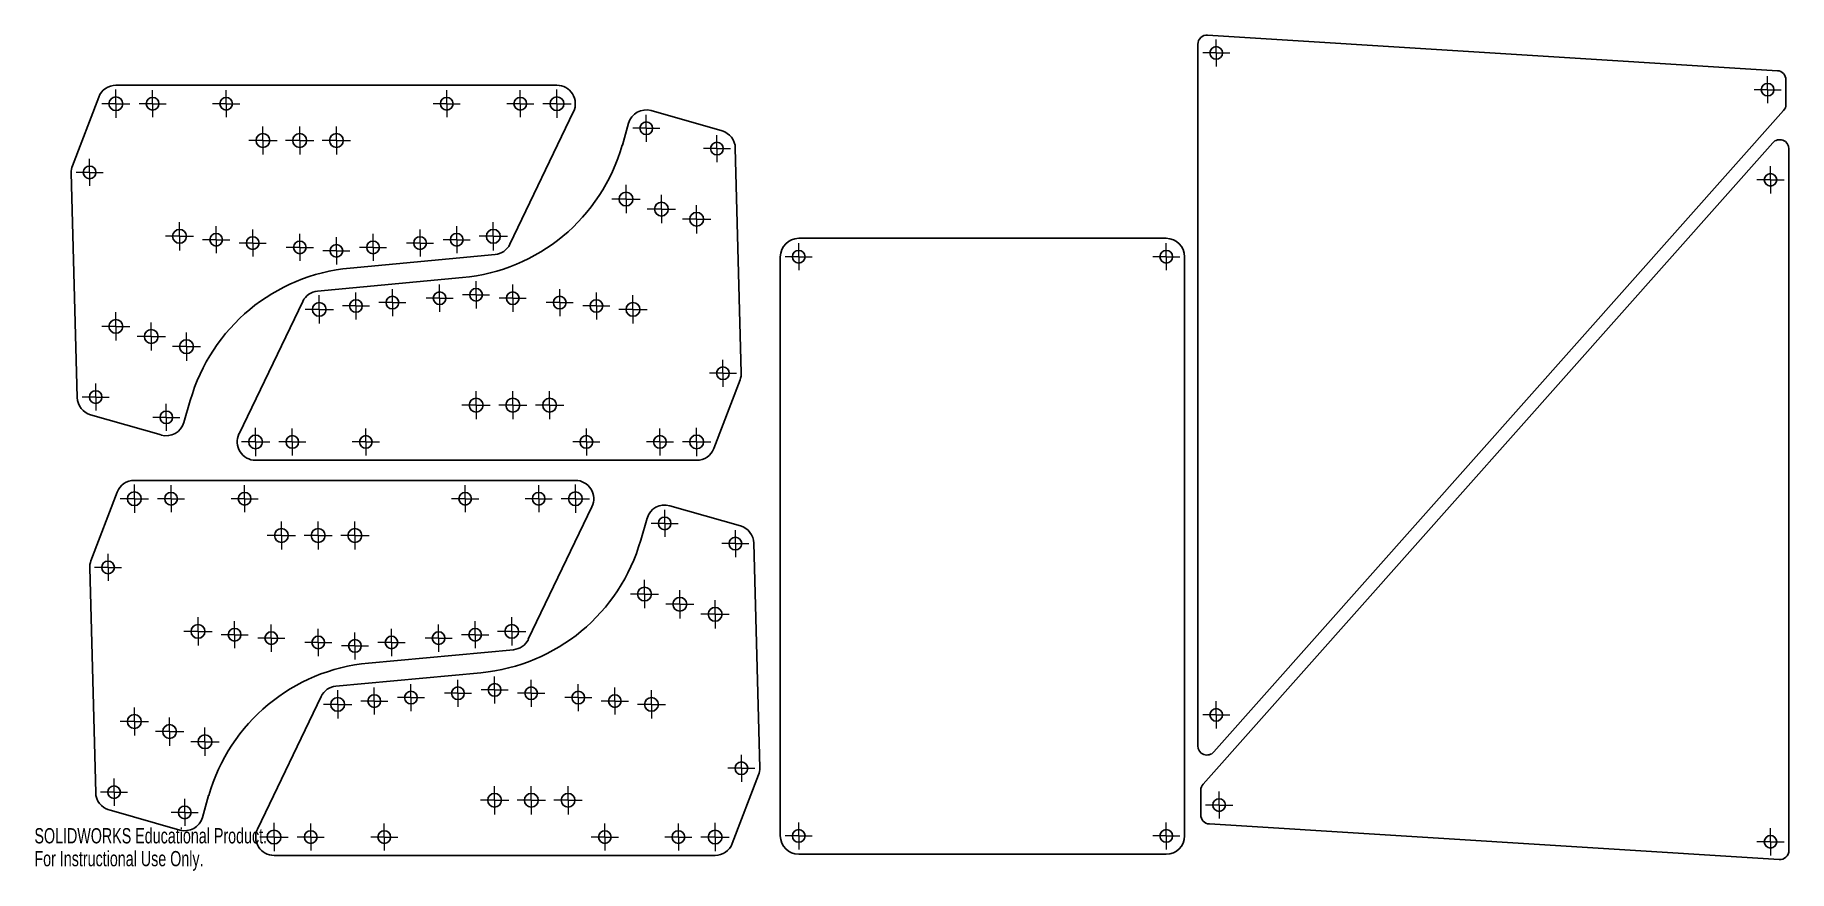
# Model space of a CAD drawing. Header units: inches. Extents: x 0 to 23.9, y 0 to 11.4.
import ezdxf

# ---------------------------------------------------------------- set-up
doc = ezdxf.new("R2010")
doc.units = ezdxf.units.IN
doc.header["$MEASUREMENT"] = 0
doc.styles.add('SLDTEXTSTYLE0', font='TXT', dxfattribs={"width": 0.7})

msp = doc.modelspace()

# ---------------------------------------------------------------- texts
at = {"color": 7, "linetype": 'Continuous', "char_height": 0.2076, "attachment_point": 1, "style": 'SLDTEXTSTYLE0'}
for s, insert in [('SOLIDWORKS Educational Product.', (0, 0.579)), ('For Instructional Use Only.', (0, 0.268))]:
    msp.add_mtext(s, dxfattribs=dict(at, insert=insert))

# ---------------------------------------------------------------- blocks, each defined once
blk = doc.blocks.new('SW_CENTERMARKSYMBOL_0')
at = {"color": 0, "linetype": 'Continuous', "lineweight": 18}
for p, q in [((-0.098, 0), (-0.184, 0)), ((0, 0), (-0.098, 0)), ((0, 0.098), (0, 0.184)), ((0, 0), (0, 0.098)), ((0, 0), (0, -0.098)), ((0, 0), (0.098, 0)), ((0.098, 0), (0.184, 0)), ((0, -0.098), (0, -0.184))]:
    blk.add_line(p, q, dxfattribs=at)
blk = doc.blocks.new('SW_CENTERMARKSYMBOL_1')
at = {"color": 0, "linetype": 'Continuous', "lineweight": 18}
for p, q in [((-0.098, 0), (-0.184, 0)), ((0, 0), (-0.098, 0)), ((0, 0.098), (0, 0.184)), ((0, 0), (0, 0.098)), ((0, 0), (0, -0.098)), ((0, 0), (0.098, 0)), ((0.098, 0), (0.184, 0)), ((0, -0.098), (0, -0.184))]:
    blk.add_line(p, q, dxfattribs=at)
blk = doc.blocks.new('SW_CENTERMARKSYMBOL_2')
at = {"color": 0, "linetype": 'Continuous', "lineweight": 18}
for p, q in [((-0.098, 0), (-0.184, 0)), ((0, 0), (-0.098, 0)), ((0, 0.098), (0, 0.184)), ((0, 0), (0, 0.098)), ((0, 0), (0, -0.098)), ((0, 0), (0.098, 0)), ((0.098, 0), (0.184, 0)), ((0, -0.098), (0, -0.184))]:
    blk.add_line(p, q, dxfattribs=at)
blk = doc.blocks.new('SW_CENTERMARKSYMBOL_3')
at = {"color": 0, "linetype": 'Continuous', "lineweight": 18}
for p, q in [((-0.098, 0), (-0.184, 0)), ((0, 0), (-0.098, 0)), ((0, 0.098), (0, 0.184)), ((0, 0), (0, 0.098)), ((0, 0), (0.098, 0)), ((0, 0), (0, -0.098)), ((0.098, 0), (0.184, 0)), ((0, -0.098), (0, -0.184))]:
    blk.add_line(p, q, dxfattribs=at)
blk = doc.blocks.new('SW_CENTERMARKSYMBOL_4')
at = {"color": 0, "linetype": 'Continuous', "lineweight": 18}
for p, q in [((-0.098, 0), (-0.184, 0)), ((0, 0), (-0.098, 0)), ((0, 0.098), (0, 0.184)), ((0, 0), (0, 0.098)), ((0, 0), (0.098, 0)), ((0, 0), (0, -0.098)), ((0.098, 0), (0.184, 0)), ((0, -0.098), (0, -0.184))]:
    blk.add_line(p, q, dxfattribs=at)
blk = doc.blocks.new('SW_CENTERMARKSYMBOL_5')
at = {"color": 0, "linetype": 'Continuous', "lineweight": 18}
for p, q in [((-0.098, 0), (-0.184, 0)), ((0, 0), (-0.098, 0)), ((0, 0.098), (0, 0.184)), ((0, 0), (0, 0.098)), ((0, 0), (0.098, 0)), ((0, 0), (0, -0.098)), ((0.098, 0), (0.184, 0)), ((0, -0.098), (0, -0.184))]:
    blk.add_line(p, q, dxfattribs=at)
blk = doc.blocks.new('SW_CENTERMARKSYMBOL_6')
at = {"color": 0, "linetype": 'Continuous', "lineweight": 18}
for p, q in [((-0.098, 0), (-0.184, 0)), ((0, 0), (-0.098, 0)), ((0, 0.098), (0, 0.184)), ((0, 0), (0, 0.098)), ((0, 0), (0, -0.098)), ((0, 0), (0.098, 0)), ((0.098, 0), (0.184, 0)), ((0, -0.098), (0, -0.184))]:
    blk.add_line(p, q, dxfattribs=at)
blk = doc.blocks.new('SW_CENTERMARKSYMBOL_7')
at = {"color": 0, "linetype": 'Continuous', "lineweight": 18}
for p, q in [((-0.098, 0), (-0.184, 0)), ((0, 0), (-0.098, 0)), ((0, 0.098), (0, 0.184)), ((0, 0), (0, 0.098)), ((0, 0), (0, -0.098)), ((0, 0), (0.098, 0)), ((0.098, 0), (0.184, 0)), ((0, -0.098), (0, -0.184))]:
    blk.add_line(p, q, dxfattribs=at)
blk = doc.blocks.new('SW_CENTERMARKSYMBOL_8')
at = {"color": 0, "linetype": 'Continuous', "lineweight": 18}
for p, q in [((-0.098, 0), (-0.184, 0)), ((0, 0), (-0.098, 0)), ((0, 0.098), (0, 0.184)), ((0, 0), (0, 0.098)), ((0, 0), (0, -0.098)), ((0, 0), (0.098, 0)), ((0.098, 0), (0.184, 0)), ((0, -0.098), (0, -0.184))]:
    blk.add_line(p, q, dxfattribs=at)
blk = doc.blocks.new('SW_CENTERMARKSYMBOL_9')
at = {"color": 0, "linetype": 'Continuous', "lineweight": 18}
for p, q in [((-0.098, 0), (-0.184, 0)), ((0, 0), (-0.098, 0)), ((0, 0.098), (0, 0.184)), ((0, 0), (0, 0.098)), ((0, 0), (0, -0.098)), ((0, 0), (0.098, 0)), ((0.098, 0), (0.184, 0)), ((0, -0.098), (0, -0.184))]:
    blk.add_line(p, q, dxfattribs=at)
blk = doc.blocks.new('SW_CENTERMARKSYMBOL_10')
at = {"color": 0, "linetype": 'Continuous', "lineweight": 18}
for p, q in [((-0.098, 0), (-0.192, 0)), ((0, 0), (-0.098, 0)), ((0, 0.098), (0, 0.192)), ((0, 0), (0, 0.098)), ((0, 0), (0, -0.098)), ((0, 0), (0.098, 0)), ((0.098, 0), (0.192, 0)), ((0, -0.098), (0, -0.192))]:
    blk.add_line(p, q, dxfattribs=at)
blk = doc.blocks.new('SW_CENTERMARKSYMBOL_11')
at = {"color": 0, "linetype": 'Continuous', "lineweight": 18}
for p, q in [((-0.098, 0), (-0.192, 0)), ((0, 0), (-0.098, 0)), ((0, 0.098), (0, 0.192)), ((0, 0), (0, 0.098)), ((0, 0), (0, -0.098)), ((0, 0), (0.098, 0)), ((0.098, 0), (0.192, 0)), ((0, -0.098), (0, -0.192))]:
    blk.add_line(p, q, dxfattribs=at)
blk = doc.blocks.new('SW_CENTERMARKSYMBOL_12')
at = {"color": 0, "linetype": 'Continuous', "lineweight": 18}
for p, q in [((-0.098, 0), (-0.192, 0)), ((0, 0), (-0.098, 0)), ((0, 0.098), (0, 0.192)), ((0, 0), (0, 0.098)), ((0, 0), (0, -0.098)), ((0, 0), (0.098, 0)), ((0.098, 0), (0.192, 0)), ((0, -0.098), (0, -0.192))]:
    blk.add_line(p, q, dxfattribs=at)
blk = doc.blocks.new('SW_CENTERMARKSYMBOL_13')
at = {"color": 0, "linetype": 'Continuous', "lineweight": 18}
for p, q in [((-0.098, 0), (-0.184, 0)), ((0, 0), (-0.098, 0)), ((0, 0.098), (0, 0.184)), ((0, 0), (0, 0.098)), ((0, 0), (0, -0.098)), ((0, 0), (0.098, 0)), ((0.098, 0), (0.184, 0)), ((0, -0.098), (0, -0.184))]:
    blk.add_line(p, q, dxfattribs=at)
blk = doc.blocks.new('SW_CENTERMARKSYMBOL_14')
at = {"color": 0, "linetype": 'Continuous', "lineweight": 18}
for p, q in [((-0.098, 0), (-0.184, 0)), ((0, 0), (-0.098, 0)), ((0, 0.098), (0, 0.184)), ((0, 0), (0, 0.098)), ((0, 0), (0, -0.098)), ((0, 0), (0.098, 0)), ((0.098, 0), (0.184, 0)), ((0, -0.098), (0, -0.184))]:
    blk.add_line(p, q, dxfattribs=at)
blk = doc.blocks.new('SW_CENTERMARKSYMBOL_15')
at = {"color": 0, "linetype": 'Continuous', "lineweight": 18}
for p, q in [((-0.098, 0), (-0.184, 0)), ((0, 0), (-0.098, 0)), ((0, 0.098), (0, 0.184)), ((0, 0), (0, 0.098)), ((0, 0), (0, -0.098)), ((0, 0), (0.098, 0)), ((0.098, 0), (0.184, 0)), ((0, -0.098), (0, -0.184))]:
    blk.add_line(p, q, dxfattribs=at)
blk = doc.blocks.new('SW_CENTERMARKSYMBOL_16')
at = {"color": 0, "linetype": 'Continuous', "lineweight": 18}
for p, q in [((-0.098, 0), (-0.192, 0)), ((0, 0), (-0.098, 0)), ((0, 0.098), (0, 0.192)), ((0, 0), (0, 0.098)), ((0, 0), (0, -0.098)), ((0, 0), (0.098, 0)), ((0.098, 0), (0.192, 0)), ((0, -0.098), (0, -0.192))]:
    blk.add_line(p, q, dxfattribs=at)
blk = doc.blocks.new('SW_CENTERMARKSYMBOL_17')
at = {"color": 0, "linetype": 'Continuous', "lineweight": 18}
for p, q in [((-0.098, 0), (-0.192, 0)), ((0, 0), (-0.098, 0)), ((0, 0.098), (0, 0.192)), ((0, 0), (0, 0.098)), ((0, 0), (0, -0.098)), ((0, 0), (0.098, 0)), ((0.098, 0), (0.192, 0)), ((0, -0.098), (0, -0.192))]:
    blk.add_line(p, q, dxfattribs=at)
blk = doc.blocks.new('SW_CENTERMARKSYMBOL_18')
at = {"color": 0, "linetype": 'Continuous', "lineweight": 18}
for p, q in [((-0.098, 0), (-0.184, 0)), ((0, 0), (-0.098, 0)), ((0, 0.098), (0, 0.184)), ((0, 0), (0, 0.098)), ((0, 0), (0, -0.098)), ((0, 0), (0.098, 0)), ((0.098, 0), (0.184, 0)), ((0, -0.098), (0, -0.184))]:
    blk.add_line(p, q, dxfattribs=at)
blk = doc.blocks.new('SW_CENTERMARKSYMBOL_19')
at = {"color": 0, "linetype": 'Continuous', "lineweight": 18}
for p, q in [((-0.098, 0), (-0.184, 0)), ((0, 0), (-0.098, 0)), ((0, 0.098), (0, 0.184)), ((0, 0), (0, 0.098)), ((0, 0), (0, -0.098)), ((0, 0), (0.098, 0)), ((0.098, 0), (0.184, 0)), ((0, -0.098), (0, -0.184))]:
    blk.add_line(p, q, dxfattribs=at)
blk = doc.blocks.new('SW_CENTERMARKSYMBOL_20')
at = {"color": 0, "linetype": 'Continuous', "lineweight": 18}
for p, q in [((-0.098, 0), (-0.184, 0)), ((0, 0), (-0.098, 0)), ((0, 0.098), (0, 0.184)), ((0, 0), (0, 0.098)), ((0, 0), (0, -0.098)), ((0, 0), (0.098, 0)), ((0.098, 0), (0.184, 0)), ((0, -0.098), (0, -0.184))]:
    blk.add_line(p, q, dxfattribs=at)
blk = doc.blocks.new('SW_CENTERMARKSYMBOL_21')
at = {"color": 0, "linetype": 'Continuous', "lineweight": 18}
for p, q in [((-0.098, 0), (-0.184, 0)), ((0, 0), (-0.098, 0)), ((0, 0.098), (0, 0.184)), ((0, 0), (0, 0.098)), ((0, 0), (0, -0.098)), ((0, 0), (0.098, 0)), ((0.098, 0), (0.184, 0)), ((0, -0.098), (0, -0.184))]:
    blk.add_line(p, q, dxfattribs=at)
blk = doc.blocks.new('SW_CENTERMARKSYMBOL_22')
at = {"color": 0, "linetype": 'Continuous', "lineweight": 18}
for p, q in [((-0.098, 0), (-0.184, 0)), ((0, 0), (-0.098, 0)), ((0, 0.098), (0, 0.184)), ((0, 0), (0, 0.098)), ((0, 0), (0, -0.098)), ((0, 0), (0.098, 0)), ((0.098, 0), (0.184, 0)), ((0, -0.098), (0, -0.184))]:
    blk.add_line(p, q, dxfattribs=at)
blk = doc.blocks.new('SW_CENTERMARKSYMBOL_23')
at = {"color": 0, "linetype": 'Continuous', "lineweight": 18}
for p, q in [((-0.098, 0), (-0.184, 0)), ((0, 0), (-0.098, 0)), ((0, 0.098), (0, 0.184)), ((0, 0), (0, 0.098)), ((0, 0), (0, -0.098)), ((0, 0), (0.098, 0)), ((0.098, 0), (0.184, 0)), ((0, -0.098), (0, -0.184))]:
    blk.add_line(p, q, dxfattribs=at)
blk = doc.blocks.new('SW_CENTERMARKSYMBOL_24')
at = {"color": 0, "linetype": 'Continuous', "lineweight": 18}
for p, q in [((-0.098, 0), (-0.184, 0)), ((0, 0), (-0.098, 0)), ((0, 0.098), (0, 0.184)), ((0, 0), (0, 0.098)), ((0, 0), (0, -0.098)), ((0, 0), (0.098, 0)), ((0.098, 0), (0.184, 0)), ((0, -0.098), (0, -0.184))]:
    blk.add_line(p, q, dxfattribs=at)
blk = doc.blocks.new('SW_CENTERMARKSYMBOL_25')
at = {"color": 0, "linetype": 'Continuous', "lineweight": 18}
for p, q in [((-0.098, 0), (-0.192, 0)), ((0, 0), (-0.098, 0)), ((0, 0.098), (0, 0.192)), ((0, 0), (0, 0.098)), ((0, 0), (0, -0.098)), ((0, 0), (0.098, 0)), ((0.098, 0), (0.192, 0)), ((0, -0.098), (0, -0.192))]:
    blk.add_line(p, q, dxfattribs=at)
blk = doc.blocks.new('SW_CENTERMARKSYMBOL_26')
at = {"color": 0, "linetype": 'Continuous', "lineweight": 18}
for p, q in [((-0.098, 0), (-0.192, 0)), ((0, 0), (-0.098, 0)), ((0, 0.098), (0, 0.192)), ((0, 0), (0, 0.098)), ((0, 0), (0, -0.098)), ((0, 0), (0.098, 0)), ((0.098, 0), (0.192, 0)), ((0, -0.098), (0, -0.192))]:
    blk.add_line(p, q, dxfattribs=at)
blk = doc.blocks.new('SW_CENTERMARKSYMBOL_27')
at = {"color": 0, "linetype": 'Continuous', "lineweight": 18}
for p, q in [((-0.098, 0), (-0.192, 0)), ((0, 0), (-0.098, 0)), ((0, 0.098), (0, 0.192)), ((0, 0), (0, 0.098)), ((0, 0), (0, -0.098)), ((0, 0), (0.098, 0)), ((0.098, 0), (0.192, 0)), ((0, -0.098), (0, -0.192))]:
    blk.add_line(p, q, dxfattribs=at)
blk = doc.blocks.new('SW_CENTERMARKSYMBOL_28')
at = {"color": 0, "linetype": 'Continuous', "lineweight": 18}
for p, q in [((-0.098, 0), (-0.184, 0)), ((0, 0), (-0.098, 0)), ((0, 0.098), (0, 0.184)), ((0, 0), (0, 0.098)), ((0, 0), (0, -0.098)), ((0, 0), (0.098, 0)), ((0.098, 0), (0.184, 0)), ((0, -0.098), (0, -0.184))]:
    blk.add_line(p, q, dxfattribs=at)
blk = doc.blocks.new('SW_CENTERMARKSYMBOL_29')
at = {"color": 0, "linetype": 'Continuous', "lineweight": 18}
for p, q in [((-0.098, 0), (-0.184, 0)), ((0, 0), (-0.098, 0)), ((0, 0.098), (0, 0.184)), ((0, 0), (0, 0.098)), ((0, 0), (0, -0.098)), ((0, 0), (0.098, 0)), ((0.098, 0), (0.184, 0)), ((0, -0.098), (0, -0.184))]:
    blk.add_line(p, q, dxfattribs=at)
blk = doc.blocks.new('SW_CENTERMARKSYMBOL_30')
at = {"color": 0, "linetype": 'Continuous', "lineweight": 18}
for p, q in [((-0.098, 0), (-0.192, 0)), ((0, 0), (-0.098, 0)), ((0, 0.098), (0, 0.192)), ((0, 0), (0, 0.098)), ((0, 0), (0, -0.098)), ((0, 0), (0.098, 0)), ((0.098, 0), (0.192, 0)), ((0, -0.098), (0, -0.192))]:
    blk.add_line(p, q, dxfattribs=at)
blk = doc.blocks.new('SW_CENTERMARKSYMBOL_31')
at = {"color": 0, "linetype": 'Continuous', "lineweight": 18}
for p, q in [((-0.098, 0), (-0.192, 0)), ((0, 0), (-0.098, 0)), ((0, 0.098), (0, 0.192)), ((0, 0), (0, 0.098)), ((0, 0), (0, -0.098)), ((0, 0), (0.098, 0)), ((0.098, 0), (0.192, 0)), ((0, -0.098), (0, -0.192))]:
    blk.add_line(p, q, dxfattribs=at)
blk = doc.blocks.new('SW_CENTERMARKSYMBOL_32')
at = {"color": 0, "linetype": 'Continuous', "lineweight": 18}
for p, q in [((-0.098, 0), (-0.184, 0)), ((0, 0), (-0.098, 0)), ((0, 0.098), (0, 0.184)), ((0, 0), (0, 0.098)), ((0, 0), (0, -0.098)), ((0, 0), (0.098, 0)), ((0.098, 0), (0.184, 0)), ((0, -0.098), (0, -0.184))]:
    blk.add_line(p, q, dxfattribs=at)
blk = doc.blocks.new('SW_CENTERMARKSYMBOL_33')
at = {"color": 0, "linetype": 'Continuous', "lineweight": 18}
for p, q in [((-0.098, 0), (-0.184, 0)), ((0, 0), (-0.098, 0)), ((0, 0.098), (0, 0.184)), ((0, 0), (0, 0.098)), ((0, 0), (0, -0.098)), ((0, 0), (0.098, 0)), ((0.098, 0), (0.184, 0)), ((0, -0.098), (0, -0.184))]:
    blk.add_line(p, q, dxfattribs=at)
blk = doc.blocks.new('SW_CENTERMARKSYMBOL_34')
at = {"color": 0, "linetype": 'Continuous', "lineweight": 18}
for p, q in [((-0.098, 0), (-0.192, 0)), ((0, 0), (-0.098, 0)), ((0, 0.098), (0, 0.192)), ((0, 0), (0, 0.098)), ((0, 0), (0, -0.098)), ((0, 0), (0.098, 0)), ((0.098, 0), (0.192, 0)), ((0, -0.098), (0, -0.192))]:
    blk.add_line(p, q, dxfattribs=at)
blk = doc.blocks.new('SW_CENTERMARKSYMBOL_35')
at = {"color": 0, "linetype": 'Continuous', "lineweight": 18}
for p, q in [((-0.098, 0), (-0.192, 0)), ((0, 0), (-0.098, 0)), ((0, 0.098), (0, 0.192)), ((0, 0), (0, 0.098)), ((0, 0), (0, -0.098)), ((0, 0), (0.098, 0)), ((0.098, 0), (0.192, 0)), ((0, -0.098), (0, -0.192))]:
    blk.add_line(p, q, dxfattribs=at)
blk = doc.blocks.new('SW_CENTERMARKSYMBOL_36')
at = {"color": 0, "linetype": 'Continuous', "lineweight": 18}
for p, q in [((-0.098, 0), (-0.192, 0)), ((0, 0), (-0.098, 0)), ((0, 0.098), (0, 0.192)), ((0, 0), (0, 0.098)), ((0, 0), (0, -0.098)), ((0, 0), (0.098, 0)), ((0.098, 0), (0.192, 0)), ((0, -0.098), (0, -0.192))]:
    blk.add_line(p, q, dxfattribs=at)
blk = doc.blocks.new('SW_CENTERMARKSYMBOL_37')
at = {"color": 0, "linetype": 'Continuous', "lineweight": 18}
for p, q in [((-0.098, 0), (-0.184, 0)), ((0, 0), (-0.098, 0)), ((0, 0.098), (0, 0.184)), ((0, 0), (0, 0.098)), ((0, 0), (0, -0.098)), ((0, 0), (0.098, 0)), ((0.098, 0), (0.184, 0)), ((0, -0.098), (0, -0.184))]:
    blk.add_line(p, q, dxfattribs=at)
blk = doc.blocks.new('SW_CENTERMARKSYMBOL_38')
at = {"color": 0, "linetype": 'Continuous', "lineweight": 18}
for p, q in [((-0.098, 0), (-0.184, 0)), ((0, 0), (-0.098, 0)), ((0, 0.098), (0, 0.184)), ((0, 0), (0, 0.098)), ((0, 0), (0, -0.098)), ((0, 0), (0.098, 0)), ((0.098, 0), (0.184, 0)), ((0, -0.098), (0, -0.184))]:
    blk.add_line(p, q, dxfattribs=at)
blk = doc.blocks.new('SW_CENTERMARKSYMBOL_39')
at = {"color": 0, "linetype": 'Continuous', "lineweight": 18}
for p, q in [((-0.098, 0), (-0.184, 0)), ((0, 0), (-0.098, 0)), ((0, 0.098), (0, 0.184)), ((0, 0), (0, 0.098)), ((0, 0), (0, -0.098)), ((0, 0), (0.098, 0)), ((0.098, 0), (0.184, 0)), ((0, -0.098), (0, -0.184))]:
    blk.add_line(p, q, dxfattribs=at)
blk = doc.blocks.new('SW_CENTERMARKSYMBOL_40')
at = {"color": 0, "linetype": 'Continuous', "lineweight": 18}
for p, q in [((-0.098, 0), (-0.192, 0)), ((0, 0), (-0.098, 0)), ((0, 0.098), (0, 0.192)), ((0, 0), (0, 0.098)), ((0, 0), (0, -0.098)), ((0, 0), (0.098, 0)), ((0.098, 0), (0.192, 0)), ((0, -0.098), (0, -0.192))]:
    blk.add_line(p, q, dxfattribs=at)
blk = doc.blocks.new('SW_CENTERMARKSYMBOL_41')
at = {"color": 0, "linetype": 'Continuous', "lineweight": 18}
for p, q in [((-0.098, 0), (-0.192, 0)), ((0, 0), (-0.098, 0)), ((0, 0.098), (0, 0.192)), ((0, 0), (0, 0.098)), ((0, 0), (0, -0.098)), ((0, 0), (0.098, 0)), ((0.098, 0), (0.192, 0)), ((0, -0.098), (0, -0.192))]:
    blk.add_line(p, q, dxfattribs=at)
blk = doc.blocks.new('SW_CENTERMARKSYMBOL_42')
at = {"color": 0, "linetype": 'Continuous', "lineweight": 18}
for p, q in [((-0.098, 0), (-0.184, 0)), ((0, 0), (-0.098, 0)), ((0, 0.098), (0, 0.184)), ((0, 0), (0, 0.098)), ((0, 0), (0, -0.098)), ((0, 0), (0.098, 0)), ((0.098, 0), (0.184, 0)), ((0, -0.098), (0, -0.184))]:
    blk.add_line(p, q, dxfattribs=at)
blk = doc.blocks.new('SW_CENTERMARKSYMBOL_43')
at = {"color": 0, "linetype": 'Continuous', "lineweight": 18}
for p, q in [((-0.098, 0), (-0.184, 0)), ((0, 0), (-0.098, 0)), ((0, 0.098), (0, 0.184)), ((0, 0), (0, 0.098)), ((0, 0), (0, -0.098)), ((0, 0), (0.098, 0)), ((0.098, 0), (0.184, 0)), ((0, -0.098), (0, -0.184))]:
    blk.add_line(p, q, dxfattribs=at)
blk = doc.blocks.new('SW_CENTERMARKSYMBOL_44')
at = {"color": 0, "linetype": 'Continuous', "lineweight": 18}
for p, q in [((-0.098, 0), (-0.184, 0)), ((0, 0), (-0.098, 0)), ((0, 0.098), (0, 0.184)), ((0, 0), (0, 0.098)), ((0, 0), (0, -0.098)), ((0, 0), (0.098, 0)), ((0.098, 0), (0.184, 0)), ((0, -0.098), (0, -0.184))]:
    blk.add_line(p, q, dxfattribs=at)
blk = doc.blocks.new('SW_CENTERMARKSYMBOL_45')
at = {"color": 0, "linetype": 'Continuous', "lineweight": 18}
for p, q in [((-0.098, 0), (-0.184, 0)), ((0, 0), (-0.098, 0)), ((0, 0.098), (0, 0.184)), ((0, 0), (0, 0.098)), ((0, 0), (0, -0.098)), ((0, 0), (0.098, 0)), ((0.098, 0), (0.184, 0)), ((0, -0.098), (0, -0.184))]:
    blk.add_line(p, q, dxfattribs=at)
blk = doc.blocks.new('SW_CENTERMARKSYMBOL_46')
at = {"color": 0, "linetype": 'Continuous', "lineweight": 18}
for p, q in [((-0.098, 0), (-0.184, 0)), ((0, 0), (-0.098, 0)), ((0, 0.098), (0, 0.184)), ((0, 0), (0, 0.098)), ((0, 0), (0, -0.098)), ((0, 0), (0.098, 0)), ((0.098, 0), (0.184, 0)), ((0, -0.098), (0, -0.184))]:
    blk.add_line(p, q, dxfattribs=at)
blk = doc.blocks.new('SW_CENTERMARKSYMBOL_47')
at = {"color": 0, "linetype": 'Continuous', "lineweight": 18}
for p, q in [((-0.098, 0), (-0.184, 0)), ((0, 0), (-0.098, 0)), ((0, 0.098), (0, 0.184)), ((0, 0), (0, 0.098)), ((0, 0), (0, -0.098)), ((0, 0), (0.098, 0)), ((0.098, 0), (0.184, 0)), ((0, -0.098), (0, -0.184))]:
    blk.add_line(p, q, dxfattribs=at)
blk = doc.blocks.new('SW_CENTERMARKSYMBOL_48')
at = {"color": 0, "linetype": 'Continuous', "lineweight": 18}
for p, q in [((-0.098, 0), (-0.184, 0)), ((0, 0), (-0.098, 0)), ((0, 0.098), (0, 0.184)), ((0, 0), (0, 0.098)), ((0, 0), (0, -0.098)), ((0, 0), (0.098, 0)), ((0.098, 0), (0.184, 0)), ((0, -0.098), (0, -0.184))]:
    blk.add_line(p, q, dxfattribs=at)
blk = doc.blocks.new('SW_CENTERMARKSYMBOL_49')
at = {"color": 0, "linetype": 'Continuous', "lineweight": 18}
for p, q in [((-0.098, 0), (-0.192, 0)), ((0, 0), (-0.098, 0)), ((0, 0.098), (0, 0.192)), ((0, 0), (0, 0.098)), ((0, 0), (0, -0.098)), ((0, 0), (0.098, 0)), ((0.098, 0), (0.192, 0)), ((0, -0.098), (0, -0.192))]:
    blk.add_line(p, q, dxfattribs=at)
blk = doc.blocks.new('SW_CENTERMARKSYMBOL_50')
at = {"color": 0, "linetype": 'Continuous', "lineweight": 18}
for p, q in [((-0.098, 0), (-0.192, 0)), ((0, 0), (-0.098, 0)), ((0, 0.098), (0, 0.192)), ((0, 0), (0, 0.098)), ((0, 0), (0, -0.098)), ((0, 0), (0.098, 0)), ((0.098, 0), (0.192, 0)), ((0, -0.098), (0, -0.192))]:
    blk.add_line(p, q, dxfattribs=at)
blk = doc.blocks.new('SW_CENTERMARKSYMBOL_51')
at = {"color": 0, "linetype": 'Continuous', "lineweight": 18}
for p, q in [((-0.098, 0), (-0.192, 0)), ((0, 0), (-0.098, 0)), ((0, 0.098), (0, 0.192)), ((0, 0), (0, 0.098)), ((0, 0), (0, -0.098)), ((0, 0), (0.098, 0)), ((0.098, 0), (0.192, 0)), ((0, -0.098), (0, -0.192))]:
    blk.add_line(p, q, dxfattribs=at)
blk = doc.blocks.new('SW_CENTERMARKSYMBOL_52')
at = {"color": 0, "linetype": 'Continuous', "lineweight": 18}
for p, q in [((-0.098, 0), (-0.184, 0)), ((0, 0), (-0.098, 0)), ((0, 0.098), (0, 0.184)), ((0, 0), (0, 0.098)), ((0, 0), (0, -0.098)), ((0, 0), (0.098, 0)), ((0.098, 0), (0.184, 0)), ((0, -0.098), (0, -0.184))]:
    blk.add_line(p, q, dxfattribs=at)
blk = doc.blocks.new('SW_CENTERMARKSYMBOL_53')
at = {"color": 0, "linetype": 'Continuous', "lineweight": 18}
for p, q in [((-0.098, 0), (-0.184, 0)), ((0, 0), (-0.098, 0)), ((0, 0.098), (0, 0.184)), ((0, 0), (0, 0.098)), ((0, 0), (0, -0.098)), ((0, 0), (0.098, 0)), ((0.098, 0), (0.184, 0)), ((0, -0.098), (0, -0.184))]:
    blk.add_line(p, q, dxfattribs=at)
blk = doc.blocks.new('SW_CENTERMARKSYMBOL_54')
at = {"color": 0, "linetype": 'Continuous', "lineweight": 18}
for p, q in [((-0.098, 0), (-0.192, 0)), ((0, 0), (-0.098, 0)), ((0, 0.098), (0, 0.192)), ((0, 0), (0, 0.098)), ((0, 0), (0, -0.098)), ((0, 0), (0.098, 0)), ((0.098, 0), (0.192, 0)), ((0, -0.098), (0, -0.192))]:
    blk.add_line(p, q, dxfattribs=at)
blk = doc.blocks.new('SW_CENTERMARKSYMBOL_55')
at = {"color": 0, "linetype": 'Continuous', "lineweight": 18}
for p, q in [((-0.098, 0), (-0.192, 0)), ((0, 0), (-0.098, 0)), ((0, 0.098), (0, 0.192)), ((0, 0), (0, 0.098)), ((0, 0), (0, -0.098)), ((0, 0), (0.098, 0)), ((0.098, 0), (0.192, 0)), ((0, -0.098), (0, -0.192))]:
    blk.add_line(p, q, dxfattribs=at)
blk = doc.blocks.new('SW_CENTERMARKSYMBOL_56')
at = {"color": 0, "linetype": 'Continuous', "lineweight": 18}
for p, q in [((-0.098, 0), (-0.184, 0)), ((0, 0), (-0.098, 0)), ((0, 0.098), (0, 0.184)), ((0, 0), (0, 0.098)), ((0, 0), (0, -0.098)), ((0, 0), (0.098, 0)), ((0.098, 0), (0.184, 0)), ((0, -0.098), (0, -0.184))]:
    blk.add_line(p, q, dxfattribs=at)
blk = doc.blocks.new('SW_CENTERMARKSYMBOL_57')
at = {"color": 0, "linetype": 'Continuous', "lineweight": 18}
for p, q in [((-0.098, 0), (-0.184, 0)), ((0, 0), (-0.098, 0)), ((0, 0.098), (0, 0.184)), ((0, 0), (0, 0.098)), ((0, 0), (0, -0.098)), ((0, 0), (0.098, 0)), ((0.098, 0), (0.184, 0)), ((0, -0.098), (0, -0.184))]:
    blk.add_line(p, q, dxfattribs=at)
blk = doc.blocks.new('SW_CENTERMARKSYMBOL_58')
at = {"color": 0, "linetype": 'Continuous', "lineweight": 18}
for p, q in [((-0.098, 0), (-0.192, 0)), ((0, 0), (-0.098, 0)), ((0, 0.098), (0, 0.192)), ((0, 0), (0, 0.098)), ((0, 0), (0, -0.098)), ((0, 0), (0.098, 0)), ((0.098, 0), (0.192, 0)), ((0, -0.098), (0, -0.192))]:
    blk.add_line(p, q, dxfattribs=at)
blk = doc.blocks.new('SW_CENTERMARKSYMBOL_59')
at = {"color": 0, "linetype": 'Continuous', "lineweight": 18}
for p, q in [((-0.098, 0), (-0.192, 0)), ((0, 0), (-0.098, 0)), ((0, 0.098), (0, 0.192)), ((0, 0), (0, 0.098)), ((0, 0), (0, -0.098)), ((0, 0), (0.098, 0)), ((0.098, 0), (0.192, 0)), ((0, -0.098), (0, -0.192))]:
    blk.add_line(p, q, dxfattribs=at)
blk = doc.blocks.new('SW_CENTERMARKSYMBOL_60')
at = {"color": 0, "linetype": 'Continuous', "lineweight": 18}
for p, q in [((-0.098, 0), (-0.192, 0)), ((0, 0), (-0.098, 0)), ((0, 0.098), (0, 0.192)), ((0, 0), (0, 0.098)), ((0, 0), (0, -0.098)), ((0, 0), (0.098, 0)), ((0.098, 0), (0.192, 0)), ((0, -0.098), (0, -0.192))]:
    blk.add_line(p, q, dxfattribs=at)
blk = doc.blocks.new('SW_CENTERMARKSYMBOL_61')
at = {"color": 0, "linetype": 'Continuous', "lineweight": 18}
for p, q in [((-0.098, 0), (-0.184, 0)), ((0, 0), (-0.098, 0)), ((0, 0.098), (0, 0.184)), ((0, 0), (0, 0.098)), ((0, 0), (0, -0.098)), ((0, 0), (0.098, 0)), ((0.098, 0), (0.184, 0)), ((0, -0.098), (0, -0.184))]:
    blk.add_line(p, q, dxfattribs=at)
blk = doc.blocks.new('SW_CENTERMARKSYMBOL_62')
at = {"color": 0, "linetype": 'Continuous', "lineweight": 18}
for p, q in [((-0.098, 0), (-0.184, 0)), ((0, 0), (-0.098, 0)), ((0, 0.098), (0, 0.184)), ((0, 0), (0, 0.098)), ((0, 0), (0, -0.098)), ((0, 0), (0.098, 0)), ((0.098, 0), (0.184, 0)), ((0, -0.098), (0, -0.184))]:
    blk.add_line(p, q, dxfattribs=at)
blk = doc.blocks.new('SW_CENTERMARKSYMBOL_63')
at = {"color": 0, "linetype": 'Continuous', "lineweight": 18}
for p, q in [((-0.098, 0), (-0.184, 0)), ((0, 0), (-0.098, 0)), ((0, 0.098), (0, 0.184)), ((0, 0), (0, 0.098)), ((0, 0), (0, -0.098)), ((0, 0), (0.098, 0)), ((0.098, 0), (0.184, 0)), ((0, -0.098), (0, -0.184))]:
    blk.add_line(p, q, dxfattribs=at)
blk = doc.blocks.new('SW_CENTERMARKSYMBOL_64')
at = {"color": 0, "linetype": 'Continuous', "lineweight": 18}
for p, q in [((-0.098, 0), (-0.192, 0)), ((0, 0), (-0.098, 0)), ((0, 0.098), (0, 0.192)), ((0, 0), (0, 0.098)), ((0, 0), (0, -0.098)), ((0, 0), (0.098, 0)), ((0.098, 0), (0.192, 0)), ((0, -0.098), (0, -0.192))]:
    blk.add_line(p, q, dxfattribs=at)
blk = doc.blocks.new('SW_CENTERMARKSYMBOL_65')
at = {"color": 0, "linetype": 'Continuous', "lineweight": 18}
for p, q in [((-0.098, 0), (-0.192, 0)), ((0, 0), (-0.098, 0)), ((0, 0.098), (0, 0.192)), ((0, 0), (0, 0.098)), ((0, 0), (0, -0.098)), ((0, 0), (0.098, 0)), ((0.098, 0), (0.192, 0)), ((0, -0.098), (0, -0.192))]:
    blk.add_line(p, q, dxfattribs=at)
blk = doc.blocks.new('SW_CENTERMARKSYMBOL_66')
at = {"color": 0, "linetype": 'Continuous', "lineweight": 18}
for p, q in [((-0.098, 0), (-0.184, 0)), ((0, 0), (-0.098, 0)), ((0, 0.098), (0, 0.184)), ((0, 0), (0, 0.098)), ((0, 0), (0, -0.098)), ((0, 0), (0.098, 0)), ((0.098, 0), (0.184, 0)), ((0, -0.098), (0, -0.184))]:
    blk.add_line(p, q, dxfattribs=at)
blk = doc.blocks.new('SW_CENTERMARKSYMBOL_67')
at = {"color": 0, "linetype": 'Continuous', "lineweight": 18}
for p, q in [((-0.098, 0), (-0.184, 0)), ((0, 0), (-0.098, 0)), ((0, 0.098), (0, 0.184)), ((0, 0), (0, 0.098)), ((0, 0), (0, -0.098)), ((0, 0), (0.098, 0)), ((0.098, 0), (0.184, 0)), ((0, -0.098), (0, -0.184))]:
    blk.add_line(p, q, dxfattribs=at)
blk = doc.blocks.new('SW_CENTERMARKSYMBOL_68')
at = {"color": 0, "linetype": 'Continuous', "lineweight": 18}
for p, q in [((-0.098, 0), (-0.184, 0)), ((0, 0), (-0.098, 0)), ((0, 0.098), (0, 0.184)), ((0, 0), (0, 0.098)), ((0, 0), (0, -0.098)), ((0, 0), (0.098, 0)), ((0.098, 0), (0.184, 0)), ((0, -0.098), (0, -0.184))]:
    blk.add_line(p, q, dxfattribs=at)
blk = doc.blocks.new('SW_CENTERMARKSYMBOL_69')
at = {"color": 0, "linetype": 'Continuous', "lineweight": 18}
for p, q in [((-0.098, 0), (-0.184, 0)), ((0, 0), (-0.098, 0)), ((0, 0.098), (0, 0.184)), ((0, 0), (0, 0.098)), ((0, 0), (0, -0.098)), ((0, 0), (0.098, 0)), ((0.098, 0), (0.184, 0)), ((0, -0.098), (0, -0.184))]:
    blk.add_line(p, q, dxfattribs=at)
blk = doc.blocks.new('SW_CENTERMARKSYMBOL_70')
at = {"color": 0, "linetype": 'Continuous', "lineweight": 18}
for p, q in [((-0.098, 0), (-0.184, 0)), ((0, 0), (-0.098, 0)), ((0, 0.098), (0, 0.184)), ((0, 0), (0, 0.098)), ((0, 0), (0, -0.098)), ((0, 0), (0.098, 0)), ((0.098, 0), (0.184, 0)), ((0, -0.098), (0, -0.184))]:
    blk.add_line(p, q, dxfattribs=at)
blk = doc.blocks.new('SW_CENTERMARKSYMBOL_71')
at = {"color": 0, "linetype": 'Continuous', "lineweight": 18}
for p, q in [((-0.098, 0), (-0.184, 0)), ((0, 0), (-0.098, 0)), ((0, 0.098), (0, 0.184)), ((0, 0), (0, 0.098)), ((0, 0), (0, -0.098)), ((0, 0), (0.098, 0)), ((0.098, 0), (0.184, 0)), ((0, -0.098), (0, -0.184))]:
    blk.add_line(p, q, dxfattribs=at)
blk = doc.blocks.new('SW_CENTERMARKSYMBOL_72')
at = {"color": 0, "linetype": 'Continuous', "lineweight": 18}
for p, q in [((-0.098, 0), (-0.184, 0)), ((0, 0), (-0.098, 0)), ((0, 0.098), (0, 0.184)), ((0, 0), (0, 0.098)), ((0, 0), (0, -0.098)), ((0, 0), (0.098, 0)), ((0.098, 0), (0.184, 0)), ((0, -0.098), (0, -0.184))]:
    blk.add_line(p, q, dxfattribs=at)
blk = doc.blocks.new('SW_CENTERMARKSYMBOL_73')
at = {"color": 0, "linetype": 'Continuous', "lineweight": 18}
for p, q in [((-0.098, 0), (-0.192, 0)), ((0, 0), (-0.098, 0)), ((0, 0.098), (0, 0.192)), ((0, 0), (0, 0.098)), ((0, 0), (0, -0.098)), ((0, 0), (0.098, 0)), ((0.098, 0), (0.192, 0)), ((0, -0.098), (0, -0.192))]:
    blk.add_line(p, q, dxfattribs=at)
blk = doc.blocks.new('SW_CENTERMARKSYMBOL_74')
at = {"color": 0, "linetype": 'Continuous', "lineweight": 18}
for p, q in [((-0.098, 0), (-0.192, 0)), ((0, 0), (-0.098, 0)), ((0, 0.098), (0, 0.192)), ((0, 0), (0, 0.098)), ((0, 0), (0, -0.098)), ((0, 0), (0.098, 0)), ((0.098, 0), (0.192, 0)), ((0, -0.098), (0, -0.192))]:
    blk.add_line(p, q, dxfattribs=at)
blk = doc.blocks.new('SW_CENTERMARKSYMBOL_75')
at = {"color": 0, "linetype": 'Continuous', "lineweight": 18}
for p, q in [((-0.098, 0), (-0.192, 0)), ((0, 0), (-0.098, 0)), ((0, 0.098), (0, 0.192)), ((0, 0), (0, 0.098)), ((0, 0), (0, -0.098)), ((0, 0), (0.098, 0)), ((0.098, 0), (0.192, 0)), ((0, -0.098), (0, -0.192))]:
    blk.add_line(p, q, dxfattribs=at)
blk = doc.blocks.new('SW_CENTERMARKSYMBOL_76')
at = {"color": 0, "linetype": 'Continuous', "lineweight": 18}
for p, q in [((-0.098, 0), (-0.184, 0)), ((0, 0), (-0.098, 0)), ((0, 0.098), (0, 0.184)), ((0, 0), (0, 0.098)), ((0, 0), (0, -0.098)), ((0, 0), (0.098, 0)), ((0.098, 0), (0.184, 0)), ((0, -0.098), (0, -0.184))]:
    blk.add_line(p, q, dxfattribs=at)
blk = doc.blocks.new('SW_CENTERMARKSYMBOL_77')
at = {"color": 0, "linetype": 'Continuous', "lineweight": 18}
for p, q in [((-0.098, 0), (-0.184, 0)), ((0, 0), (-0.098, 0)), ((0, 0.098), (0, 0.184)), ((0, 0), (0, 0.098)), ((0, 0), (0, -0.098)), ((0, 0), (0.098, 0)), ((0.098, 0), (0.184, 0)), ((0, -0.098), (0, -0.184))]:
    blk.add_line(p, q, dxfattribs=at)
blk = doc.blocks.new('SW_CENTERMARKSYMBOL_78')
at = {"color": 0, "linetype": 'Continuous', "lineweight": 18}
for p, q in [((-0.098, 0), (-0.192, 0)), ((0, 0), (-0.098, 0)), ((0, 0.098), (0, 0.192)), ((0, 0), (0, 0.098)), ((0, 0), (0, -0.098)), ((0, 0), (0.098, 0)), ((0.098, 0), (0.192, 0)), ((0, -0.098), (0, -0.192))]:
    blk.add_line(p, q, dxfattribs=at)
blk = doc.blocks.new('SW_CENTERMARKSYMBOL_79')
at = {"color": 0, "linetype": 'Continuous', "lineweight": 18}
for p, q in [((-0.098, 0), (-0.192, 0)), ((0, 0), (-0.098, 0)), ((0, 0.098), (0, 0.192)), ((0, 0), (0, 0.098)), ((0, 0), (0, -0.098)), ((0, 0), (0.098, 0)), ((0.098, 0), (0.192, 0)), ((0, -0.098), (0, -0.192))]:
    blk.add_line(p, q, dxfattribs=at)
blk = doc.blocks.new('SW_CENTERMARKSYMBOL_80')
at = {"color": 0, "linetype": 'Continuous', "lineweight": 18}
for p, q in [((-0.098, 0), (-0.184, 0)), ((0, 0), (-0.098, 0)), ((0, 0.098), (0, 0.184)), ((0, 0), (0, 0.098)), ((0, 0), (0, -0.098)), ((0, 0), (0.098, 0)), ((0.098, 0), (0.184, 0)), ((0, -0.098), (0, -0.184))]:
    blk.add_line(p, q, dxfattribs=at)
blk = doc.blocks.new('SW_CENTERMARKSYMBOL_81')
at = {"color": 0, "linetype": 'Continuous', "lineweight": 18}
for p, q in [((-0.098, 0), (-0.184, 0)), ((0, 0), (-0.098, 0)), ((0, 0.098), (0, 0.184)), ((0, 0), (0, 0.098)), ((0, 0), (0, -0.098)), ((0, 0), (0.098, 0)), ((0.098, 0), (0.184, 0)), ((0, -0.098), (0, -0.184))]:
    blk.add_line(p, q, dxfattribs=at)
blk = doc.blocks.new('SW_CENTERMARKSYMBOL_82')
at = {"color": 0, "linetype": 'Continuous', "lineweight": 18}
for p, q in [((-0.098, 0), (-0.192, 0)), ((0, 0), (-0.098, 0)), ((0, 0.098), (0, 0.192)), ((0, 0), (0, 0.098)), ((0, 0), (0, -0.098)), ((0, 0), (0.098, 0)), ((0.098, 0), (0.192, 0)), ((0, -0.098), (0, -0.192))]:
    blk.add_line(p, q, dxfattribs=at)
blk = doc.blocks.new('SW_CENTERMARKSYMBOL_83')
at = {"color": 0, "linetype": 'Continuous', "lineweight": 18}
for p, q in [((-0.098, 0), (-0.192, 0)), ((0, 0), (-0.098, 0)), ((0, 0.098), (0, 0.192)), ((0, 0), (0, 0.098)), ((0, 0), (0, -0.098)), ((0, 0), (0.098, 0)), ((0.098, 0), (0.192, 0)), ((0, -0.098), (0, -0.192))]:
    blk.add_line(p, q, dxfattribs=at)
blk = doc.blocks.new('SW_CENTERMARKSYMBOL_84')
at = {"color": 0, "linetype": 'Continuous', "lineweight": 18}
for p, q in [((-0.098, 0), (-0.192, 0)), ((0, 0), (-0.098, 0)), ((0, 0.098), (0, 0.192)), ((0, 0), (0, 0.098)), ((0, 0), (0, -0.098)), ((0, 0), (0.098, 0)), ((0.098, 0), (0.192, 0)), ((0, -0.098), (0, -0.192))]:
    blk.add_line(p, q, dxfattribs=at)
blk = doc.blocks.new('SW_CENTERMARKSYMBOL_85')
at = {"color": 0, "linetype": 'Continuous', "lineweight": 18}
for p, q in [((-0.098, 0), (-0.184, 0)), ((0, 0), (-0.098, 0)), ((0, 0.098), (0, 0.184)), ((0, 0), (0, 0.098)), ((0, 0), (0, -0.098)), ((0, 0), (0.098, 0)), ((0.098, 0), (0.184, 0)), ((0, -0.098), (0, -0.184))]:
    blk.add_line(p, q, dxfattribs=at)
blk = doc.blocks.new('SW_CENTERMARKSYMBOL_86')
at = {"color": 0, "linetype": 'Continuous', "lineweight": 18}
for p, q in [((-0.098, 0), (-0.184, 0)), ((0, 0), (-0.098, 0)), ((0, 0.098), (0, 0.184)), ((0, 0), (0, 0.098)), ((0, 0), (0, -0.098)), ((0, 0), (0.098, 0)), ((0.098, 0), (0.184, 0)), ((0, -0.098), (0, -0.184))]:
    blk.add_line(p, q, dxfattribs=at)
blk = doc.blocks.new('SW_CENTERMARKSYMBOL_87')
at = {"color": 0, "linetype": 'Continuous', "lineweight": 18}
for p, q in [((-0.098, 0), (-0.184, 0)), ((0, 0), (-0.098, 0)), ((0, 0.098), (0, 0.184)), ((0, 0), (0, 0.098)), ((0, 0), (0, -0.098)), ((0, 0), (0.098, 0)), ((0.098, 0), (0.184, 0)), ((0, -0.098), (0, -0.184))]:
    blk.add_line(p, q, dxfattribs=at)
blk = doc.blocks.new('SW_CENTERMARKSYMBOL_88')
at = {"color": 0, "linetype": 'Continuous', "lineweight": 18}
for p, q in [((-0.098, 0), (-0.192, 0)), ((0, 0), (-0.098, 0)), ((0, 0.098), (0, 0.192)), ((0, 0), (0, 0.098)), ((0, 0), (0, -0.098)), ((0, 0), (0.098, 0)), ((0.098, 0), (0.192, 0)), ((0, -0.098), (0, -0.192))]:
    blk.add_line(p, q, dxfattribs=at)
blk = doc.blocks.new('SW_CENTERMARKSYMBOL_89')
at = {"color": 0, "linetype": 'Continuous', "lineweight": 18}
for p, q in [((-0.098, 0), (-0.192, 0)), ((0, 0), (-0.098, 0)), ((0, 0.098), (0, 0.192)), ((0, 0), (0, 0.098)), ((0, 0), (0, -0.098)), ((0, 0), (0.098, 0)), ((0.098, 0), (0.192, 0)), ((0, -0.098), (0, -0.192))]:
    blk.add_line(p, q, dxfattribs=at)
blk = doc.blocks.new('SW_CENTERMARKSYMBOL_90')
at = {"color": 0, "linetype": 'Continuous', "lineweight": 18}
for p, q in [((-0.098, 0), (-0.184, 0)), ((0, 0), (-0.098, 0)), ((0, 0.098), (0, 0.184)), ((0, 0), (0, 0.098)), ((0, 0), (0, -0.098)), ((0, 0), (0.098, 0)), ((0.098, 0), (0.184, 0)), ((0, -0.098), (0, -0.184))]:
    blk.add_line(p, q, dxfattribs=at)
blk = doc.blocks.new('SW_CENTERMARKSYMBOL_91')
at = {"color": 0, "linetype": 'Continuous', "lineweight": 18}
for p, q in [((-0.098, 0), (-0.184, 0)), ((0, 0), (-0.098, 0)), ((0, 0.098), (0, 0.184)), ((0, 0), (0, 0.098)), ((0, 0), (0, -0.098)), ((0, 0), (0.098, 0)), ((0.098, 0), (0.184, 0)), ((0, -0.098), (0, -0.184))]:
    blk.add_line(p, q, dxfattribs=at)
blk = doc.blocks.new('SW_CENTERMARKSYMBOL_92')
at = {"color": 0, "linetype": 'Continuous', "lineweight": 18}
for p, q in [((-0.098, 0), (-0.184, 0)), ((0, 0), (-0.098, 0)), ((0, 0.098), (0, 0.184)), ((0, 0), (0, 0.098)), ((0, 0), (0, -0.098)), ((0, 0), (0.098, 0)), ((0.098, 0), (0.184, 0)), ((0, -0.098), (0, -0.184))]:
    blk.add_line(p, q, dxfattribs=at)
blk = doc.blocks.new('SW_CENTERMARKSYMBOL_93')
at = {"color": 0, "linetype": 'Continuous', "lineweight": 18}
for p, q in [((-0.098, 0), (-0.184, 0)), ((0, 0), (-0.098, 0)), ((0, 0.098), (0, 0.184)), ((0, 0), (0, 0.098)), ((0, 0), (0, -0.098)), ((0, 0), (0.098, 0)), ((0.098, 0), (0.184, 0)), ((0, -0.098), (0, -0.184))]:
    blk.add_line(p, q, dxfattribs=at)
blk = doc.blocks.new('SW_CENTERMARKSYMBOL_94')
at = {"color": 0, "linetype": 'Continuous', "lineweight": 18}
for p, q in [((-0.098, 0), (-0.184, 0)), ((0, 0), (-0.098, 0)), ((0, 0.098), (0, 0.184)), ((0, 0), (0, 0.098)), ((0, 0), (0, -0.098)), ((0, 0), (0.098, 0)), ((0.098, 0), (0.184, 0)), ((0, -0.098), (0, -0.184))]:
    blk.add_line(p, q, dxfattribs=at)
blk = doc.blocks.new('SW_CENTERMARKSYMBOL_95')
at = {"color": 0, "linetype": 'Continuous', "lineweight": 18}
for p, q in [((-0.098, 0), (-0.184, 0)), ((0, 0), (-0.098, 0)), ((0, 0.098), (0, 0.184)), ((0, 0), (0, 0.098)), ((0, 0), (0, -0.098)), ((0, 0), (0.098, 0)), ((0.098, 0), (0.184, 0)), ((0, -0.098), (0, -0.184))]:
    blk.add_line(p, q, dxfattribs=at)
blk = doc.blocks.new('SW_CENTERMARKSYMBOL_96')
at = {"color": 0, "linetype": 'Continuous', "lineweight": 18}
for p, q in [((-0.098, 0), (-0.184, 0)), ((0, 0), (-0.098, 0)), ((0, 0.098), (0, 0.184)), ((0, 0), (0, 0.098)), ((0, 0), (0, -0.098)), ((0, 0), (0.098, 0)), ((0.098, 0), (0.184, 0)), ((0, -0.098), (0, -0.184))]:
    blk.add_line(p, q, dxfattribs=at)
blk = doc.blocks.new('SW_CENTERMARKSYMBOL_97')
at = {"color": 0, "linetype": 'Continuous', "lineweight": 18}
for p, q in [((-0.098, 0), (-0.192, 0)), ((0, 0), (-0.098, 0)), ((0, 0.098), (0, 0.192)), ((0, 0), (0, 0.098)), ((0, 0), (0, -0.098)), ((0, 0), (0.098, 0)), ((0.098, 0), (0.192, 0)), ((0, -0.098), (0, -0.192))]:
    blk.add_line(p, q, dxfattribs=at)
blk = doc.blocks.new('SW_CENTERMARKSYMBOL_98')
at = {"color": 0, "linetype": 'Continuous', "lineweight": 18}
for p, q in [((-0.098, 0), (-0.192, 0)), ((0, 0), (-0.098, 0)), ((0, 0.098), (0, 0.192)), ((0, 0), (0, 0.098)), ((0, 0), (0, -0.098)), ((0, 0), (0.098, 0)), ((0.098, 0), (0.192, 0)), ((0, -0.098), (0, -0.192))]:
    blk.add_line(p, q, dxfattribs=at)
blk = doc.blocks.new('SW_CENTERMARKSYMBOL_99')
at = {"color": 0, "linetype": 'Continuous', "lineweight": 18}
for p, q in [((-0.098, 0), (-0.192, 0)), ((0, 0), (-0.098, 0)), ((0, 0.098), (0, 0.192)), ((0, 0), (0, 0.098)), ((0, 0), (0, -0.098)), ((0, 0), (0.098, 0)), ((0.098, 0), (0.192, 0)), ((0, -0.098), (0, -0.192))]:
    blk.add_line(p, q, dxfattribs=at)
blk = doc.blocks.new('SW_CENTERMARKSYMBOL_100')
at = {"color": 0, "linetype": 'Continuous', "lineweight": 18}
for p, q in [((-0.098, 0), (-0.184, 0)), ((0, 0), (-0.098, 0)), ((0, 0.098), (0, 0.184)), ((0, 0), (0, 0.098)), ((0, 0), (0, -0.098)), ((0, 0), (0.098, 0)), ((0.098, 0), (0.184, 0)), ((0, -0.098), (0, -0.184))]:
    blk.add_line(p, q, dxfattribs=at)
blk = doc.blocks.new('SW_CENTERMARKSYMBOL_101')
at = {"color": 0, "linetype": 'Continuous', "lineweight": 18}
for p, q in [((-0.098, 0), (-0.184, 0)), ((0, 0), (-0.098, 0)), ((0, 0.098), (0, 0.184)), ((0, 0), (0, 0.098)), ((0, 0), (0, -0.098)), ((0, 0), (0.098, 0)), ((0.098, 0), (0.184, 0)), ((0, -0.098), (0, -0.184))]:
    blk.add_line(p, q, dxfattribs=at)
blk = doc.blocks.new('SW_CENTERMARKSYMBOL_102')
at = {"color": 0, "linetype": 'Continuous', "lineweight": 18}
for p, q in [((-0.098, 0), (-0.192, 0)), ((0, 0), (-0.098, 0)), ((0, 0.098), (0, 0.192)), ((0, 0), (0, 0.098)), ((0, 0), (0, -0.098)), ((0, 0), (0.098, 0)), ((0.098, 0), (0.192, 0)), ((0, -0.098), (0, -0.192))]:
    blk.add_line(p, q, dxfattribs=at)
blk = doc.blocks.new('SW_CENTERMARKSYMBOL_103')
at = {"color": 0, "linetype": 'Continuous', "lineweight": 18}
for p, q in [((-0.098, 0), (-0.192, 0)), ((0, 0), (-0.098, 0)), ((0, 0.098), (0, 0.192)), ((0, 0), (0, 0.098)), ((0, 0), (0, -0.098)), ((0, 0), (0.098, 0)), ((0.098, 0), (0.192, 0)), ((0, -0.098), (0, -0.192))]:
    blk.add_line(p, q, dxfattribs=at)
blk = doc.blocks.new('SW_CENTERMARKSYMBOL_104')
at = {"color": 0, "linetype": 'Continuous', "lineweight": 18}
for p, q in [((-0.098, 0), (-0.184, 0)), ((0, 0), (-0.098, 0)), ((0, 0.098), (0, 0.184)), ((0, 0), (0, 0.098)), ((0, 0), (0, -0.098)), ((0, 0), (0.098, 0)), ((0.098, 0), (0.184, 0)), ((0, -0.098), (0, -0.184))]:
    blk.add_line(p, q, dxfattribs=at)
blk = doc.blocks.new('SW_CENTERMARKSYMBOL_105')
at = {"color": 0, "linetype": 'Continuous', "lineweight": 18}
for p, q in [((-0.098, 0), (-0.184, 0)), ((0, 0), (-0.098, 0)), ((0, 0.098), (0, 0.184)), ((0, 0), (0, 0.098)), ((0, 0), (0, -0.098)), ((0, 0), (0.098, 0)), ((0.098, 0), (0.184, 0)), ((0, -0.098), (0, -0.184))]:
    blk.add_line(p, q, dxfattribs=at)

# ---------------------------------------------------------------- linework, layer by layer
at = {"color": 7, "linetype": 'Continuous', "lineweight": 25}
for p, q in [((15.825, 11.236), (15.825, 1.698)), ((23.708, 10.876), (15.958, 11.361)), ((23.825, 10.417), (23.825, 10.752)), ((0.874, 10.517), (0.518, 9.583)), ((7.108, 10.678), (1.108, 10.678)), ((6.467, 8.517), (7.333, 10.32)), ((9.353, 10.059), (8.391, 10.334)), ((16.043, 1.615), (23.793, 10.334)), ((8.082, 10.162), (7.997, 9.864)), ((9.615, 6.77), (9.534, 9.825)), ((23.647, 9.897), (15.897, 1.178)), ((23.865, 0.276), (23.865, 9.814)), ((0.501, 9.487), (0.583, 6.433)), ((15.396, 8.598), (10.396, 8.598)), ((4.293, 8.194), (6.265, 8.376)), ((10.146, 8.348), (10.146, 0.473)), ((15.646, 0.473), (15.646, 8.348)), ((5.824, 8.064), (3.852, 7.881)), ((3.649, 7.741), (2.783, 5.938)), ((9.242, 5.74), (9.599, 6.675)), ((2.034, 6.095), (2.12, 6.393)), ((0.764, 6.199), (1.725, 5.924)), ((3.008, 5.58), (9.008, 5.58)), ((7.359, 5.307), (1.359, 5.307)), ((1.125, 5.146), (0.769, 4.212)), ((6.718, 3.146), (7.584, 4.948)), ((8.333, 4.791), (8.248, 4.493)), ((9.603, 4.687), (8.642, 4.963)), ((9.866, 1.399), (9.785, 4.454)), ((0.752, 4.116), (0.834, 1.061)), ((4.544, 2.823), (6.516, 3.005)), ((6.074, 2.692), (4.102, 2.51)), ((3.9, 2.369), (3.034, 0.567)), ((9.493, 0.369), (9.85, 1.303)), ((2.285, 0.724), (2.37, 1.022)), ((15.865, 1.095), (15.865, 0.76)), ((1.015, 0.828), (1.976, 0.552)), ((15.983, 0.636), (23.733, 0.151)), ((3.259, 0.208), (9.259, 0.208)), ((10.396, 0.223), (15.396, 0.223))]:
    msp.add_line(p, q, dxfattribs=at)
for centre, radius in [((16.075, 11.119), 0.0859), ((1.108, 10.428), 0.0938), ((1.608, 10.428), 0.0859), ((2.608, 10.428), 0.0859), ((5.608, 10.428), 0.0859), ((6.608, 10.428), 0.0859), ((7.108, 10.428), 0.0938), ((23.575, 10.619), 0.0859), ((3.108, 9.928), 0.0938), ((3.608, 9.928), 0.0938), ((4.108, 9.928), 0.0938), ((8.322, 10.094), 0.0859), ((9.284, 9.818), 0.0859), ((0.751, 9.494), 0.0859), ((23.615, 9.393), 0.0859), ((8.047, 9.132), 0.0938), ((8.528, 8.995), 0.0938), ((9.008, 8.857), 0.0938), ((1.974, 8.625), 0.0938), ((2.472, 8.579), 0.0859), ((2.97, 8.533), 0.0859), ((5.246, 8.533), 0.0859), ((5.744, 8.579), 0.0859), ((6.242, 8.625), 0.0938), ((3.61, 8.474), 0.0859), ((4.108, 8.428), 0.0859), ((4.606, 8.474), 0.0859), ((10.396, 8.348), 0.0859), ((15.396, 8.348), 0.0859), ((6.008, 7.83), 0.0859), ((3.875, 7.632), 0.0938), ((4.373, 7.678), 0.0859), ((4.87, 7.724), 0.0859), ((5.511, 7.784), 0.0859), ((6.506, 7.784), 0.0859), ((7.146, 7.724), 0.0859), ((7.644, 7.678), 0.0859), ((8.142, 7.632), 0.0938), ((1.108, 7.401), 0.0938), ((1.589, 7.263), 0.0938), ((2.069, 7.125), 0.0938), ((9.365, 6.764), 0.0859), ((0.833, 6.439), 0.0859), ((1.794, 6.164), 0.0859), ((6.008, 6.33), 0.0938), ((6.508, 6.33), 0.0938), ((7.008, 6.33), 0.0938), ((3.008, 5.83), 0.0938), ((3.508, 5.83), 0.0859), ((4.508, 5.83), 0.0859), ((7.508, 5.83), 0.0859), ((8.508, 5.83), 0.0859), ((9.008, 5.83), 0.0938), ((1.359, 5.057), 0.0938), ((1.859, 5.057), 0.0859), ((2.859, 5.057), 0.0859), ((5.859, 5.057), 0.0859), ((6.859, 5.057), 0.0859), ((7.359, 5.057), 0.0938), ((8.573, 4.722), 0.0859), ((3.359, 4.557), 0.0938), ((3.859, 4.557), 0.0938), ((4.359, 4.557), 0.0938), ((9.535, 4.447), 0.0859), ((1.002, 4.123), 0.0859), ((8.298, 3.761), 0.0938), ((8.779, 3.623), 0.0938), ((9.259, 3.486), 0.0938), ((2.225, 3.254), 0.0938), ((6.493, 3.254), 0.0938), ((2.723, 3.208), 0.0859), ((3.221, 3.162), 0.0859), ((3.861, 3.103), 0.0859), ((4.359, 3.057), 0.0859), ((4.857, 3.103), 0.0859), ((5.497, 3.162), 0.0859), ((5.995, 3.208), 0.0859), ((4.623, 2.307), 0.0859), ((5.121, 2.353), 0.0859), ((5.761, 2.412), 0.0859), ((6.259, 2.458), 0.0859), ((6.757, 2.412), 0.0859), ((7.397, 2.353), 0.0859), ((7.895, 2.307), 0.0859), ((4.125, 2.261), 0.0938), ((8.393, 2.261), 0.0938), ((16.075, 2.119), 0.0859), ((1.359, 2.029), 0.0938), ((1.839, 1.892), 0.0938), ((2.32, 1.754), 0.0938), ((9.616, 1.393), 0.0859), ((1.083, 1.068), 0.0859), ((6.259, 0.958), 0.0938), ((6.759, 0.958), 0.0938), ((7.259, 0.958), 0.0938), ((16.115, 0.893), 0.0859), ((2.045, 0.793), 0.0859), ((3.259, 0.458), 0.0938), ((3.759, 0.458), 0.0859), ((4.759, 0.458), 0.0859), ((7.759, 0.458), 0.0859), ((8.759, 0.458), 0.0859), ((9.259, 0.458), 0.0938), ((10.396, 0.473), 0.0859), ((15.396, 0.473), 0.0859), ((23.615, 0.393), 0.0859)]:
    msp.add_circle(centre, radius, dxfattribs=at)
for centre, radius, start, end in [((15.95, 11.236), 0.125, 86.4237, 180), ((23.7, 10.752), 0.125, 0, 86.4237), ((1.108, 10.428), 0.25, 90, 159.0976), ((7.108, 10.428), 0.25, 334.3349, 90), ((8.322, 10.094), 0.25, 74.0146, 164.0146), ((23.7, 10.417), 0.125, 318.3665, 0), ((9.284, 9.818), 0.25, 1.5263, 74.0146), ((5.593, 10.553), 2.5, 275.2833, 344.0146), ((23.74, 9.814), 0.125, 360, 138.3665), ((0.751, 9.494), 0.25, 159.0976, 181.5263), ((10.396, 8.348), 0.25, 90, 180), ((15.396, 8.348), 0.25, 0, 90), ((6.242, 8.625), 0.25, 275.2833, 334.3349), ((4.523, 5.705), 2.5, 95.2833, 164.0146), ((3.875, 7.632), 0.25, 95.2833, 154.3349), ((9.365, 6.764), 0.25, 339.0976, 1.5263), ((0.833, 6.439), 0.25, 181.5263, 254.0146), ((1.794, 6.164), 0.25, 254.0146, 344.0146), ((3.008, 5.83), 0.25, 154.3349, 270), ((9.008, 5.83), 0.25, 270, 339.0976), ((1.359, 5.057), 0.25, 90, 159.0976), ((7.359, 5.057), 0.25, 334.3349, 90), ((8.573, 4.722), 0.25, 74.0146, 164.0146), ((9.535, 4.447), 0.25, 1.5263, 74.0146), ((5.844, 5.182), 2.5, 275.2833, 344.0146), ((1.002, 4.123), 0.25, 159.0976, 181.5263), ((6.493, 3.254), 0.25, 275.2833, 334.3349), ((4.774, 0.333), 2.5, 95.2833, 164.0146), ((4.125, 2.261), 0.25, 95.2833, 154.3349), ((15.95, 1.698), 0.125, 180, 318.3665), ((9.616, 1.393), 0.25, 339.0976, 1.5263), ((1.083, 1.068), 0.25, 181.5263, 254.0146), ((15.99, 1.095), 0.125, 138.3665, 180), ((2.045, 0.793), 0.25, 254.0146, 344.0146), ((15.99, 0.76), 0.125, 180, 266.4237), ((3.259, 0.458), 0.25, 154.3349, 270), ((9.259, 0.458), 0.25, 270, 339.0976), ((10.396, 0.473), 0.25, 180, 270), ((15.396, 0.473), 0.25, 270, 0), ((23.74, 0.276), 0.125, 266.4237, 0)]:
    msp.add_arc(centre, radius, start, end, dxfattribs=at)

# ---------------------------------------------------------------- block references
at = {"color": 7, "linetype": 'Continuous', "lineweight": 0}
for name, p in [('SW_CENTERMARKSYMBOL_4', (16.075, 11.119)), ('SW_CENTERMARKSYMBOL_5', (23.575, 10.619)), ('SW_CENTERMARKSYMBOL_84', (1.108, 10.428)), ('SW_CENTERMARKSYMBOL_104', (1.608, 10.428)), ('SW_CENTERMARKSYMBOL_105', (2.608, 10.428)), ('SW_CENTERMARKSYMBOL_101', (5.608, 10.428)), ('SW_CENTERMARKSYMBOL_100', (6.608, 10.428)), ('SW_CENTERMARKSYMBOL_83', (7.108, 10.428)), ('SW_CENTERMARKSYMBOL_63', (8.322, 10.094)), ('SW_CENTERMARKSYMBOL_102', (3.108, 9.928)), ('SW_CENTERMARKSYMBOL_103', (3.608, 9.928)), ('SW_CENTERMARKSYMBOL_88', (4.108, 9.928)), ('SW_CENTERMARKSYMBOL_62', (9.284, 9.818)), ('SW_CENTERMARKSYMBOL_85', (0.751, 9.494)), ('SW_CENTERMARKSYMBOL_74', (8.047, 9.132)), ('SW_CENTERMARKSYMBOL_75', (8.528, 8.995)), ('SW_CENTERMARKSYMBOL_73', (9.008, 8.857)), ('SW_CENTERMARKSYMBOL_89', (1.974, 8.625)), ('SW_CENTERMARKSYMBOL_93', (2.472, 8.579)), ('SW_CENTERMARKSYMBOL_94', (2.97, 8.533)), ('SW_CENTERMARKSYMBOL_92', (3.61, 8.474)), ('SW_CENTERMARKSYMBOL_90', (4.108, 8.428)), ('SW_CENTERMARKSYMBOL_91', (4.606, 8.474)), ('SW_CENTERMARKSYMBOL_96', (5.246, 8.533)), ('SW_CENTERMARKSYMBOL_95', (5.744, 8.579)), ('SW_CENTERMARKSYMBOL_82', (6.242, 8.625)), ('SW_CENTERMARKSYMBOL_72', (4.87, 7.724)), ('SW_CENTERMARKSYMBOL_67', (5.511, 7.784)), ('SW_CENTERMARKSYMBOL_66', (6.008, 7.83)), ('SW_CENTERMARKSYMBOL_68', (6.506, 7.784)), ('SW_CENTERMARKSYMBOL_70', (7.146, 7.724)), ('SW_CENTERMARKSYMBOL_58', (3.875, 7.632)), ('SW_CENTERMARKSYMBOL_71', (4.373, 7.678)), ('SW_CENTERMARKSYMBOL_69', (7.644, 7.678)), ('SW_CENTERMARKSYMBOL_65', (8.142, 7.632)), ('SW_CENTERMARKSYMBOL_97', (1.108, 7.401)), ('SW_CENTERMARKSYMBOL_99', (1.589, 7.263)), ('SW_CENTERMARKSYMBOL_98', (2.069, 7.125)), ('SW_CENTERMARKSYMBOL_61', (9.365, 6.764)), ('SW_CENTERMARKSYMBOL_86', (0.833, 6.439)), ('SW_CENTERMARKSYMBOL_64', (6.008, 6.33)), ('SW_CENTERMARKSYMBOL_79', (6.508, 6.33)), ('SW_CENTERMARKSYMBOL_78', (7.008, 6.33)), ('SW_CENTERMARKSYMBOL_87', (1.794, 6.164)), ('SW_CENTERMARKSYMBOL_59', (3.008, 5.83)), ('SW_CENTERMARKSYMBOL_76', (3.508, 5.83)), ('SW_CENTERMARKSYMBOL_77', (4.508, 5.83)), ('SW_CENTERMARKSYMBOL_81', (7.508, 5.83)), ('SW_CENTERMARKSYMBOL_80', (8.508, 5.83)), ('SW_CENTERMARKSYMBOL_60', (9.008, 5.83)), ('SW_CENTERMARKSYMBOL_36', (1.359, 5.057)), ('SW_CENTERMARKSYMBOL_35', (7.359, 5.057)), ('SW_CENTERMARKSYMBOL_56', (1.859, 5.057)), ('SW_CENTERMARKSYMBOL_57', (2.859, 5.057)), ('SW_CENTERMARKSYMBOL_53', (5.859, 5.057)), ('SW_CENTERMARKSYMBOL_52', (6.859, 5.057)), ('SW_CENTERMARKSYMBOL_54', (3.359, 4.557)), ('SW_CENTERMARKSYMBOL_55', (3.859, 4.557)), ('SW_CENTERMARKSYMBOL_40', (4.359, 4.557)), ('SW_CENTERMARKSYMBOL_37', (1.002, 4.123)), ('SW_CENTERMARKSYMBOL_41', (2.225, 3.254)), ('SW_CENTERMARKSYMBOL_45', (2.723, 3.208)), ('SW_CENTERMARKSYMBOL_46', (3.221, 3.162)), ('SW_CENTERMARKSYMBOL_48', (5.497, 3.162)), ('SW_CENTERMARKSYMBOL_47', (5.995, 3.208)), ('SW_CENTERMARKSYMBOL_34', (6.493, 3.254)), ('SW_CENTERMARKSYMBOL_44', (3.861, 3.103)), ('SW_CENTERMARKSYMBOL_42', (4.359, 3.057)), ('SW_CENTERMARKSYMBOL_43', (4.857, 3.103)), ('SW_CENTERMARKSYMBOL_49', (1.359, 2.029)), ('SW_CENTERMARKSYMBOL_3', (16.075, 2.119)), ('SW_CENTERMARKSYMBOL_51', (1.839, 1.892)), ('SW_CENTERMARKSYMBOL_50', (2.32, 1.754)), ('SW_CENTERMARKSYMBOL_38', (1.083, 1.068)), ('SW_CENTERMARKSYMBOL_39', (2.045, 0.793))]:
    msp.add_blockref(name, p, dxfattribs=at)
at = {"color": 7, "linetype": 'Continuous', "lineweight": 18}
for name, p in [('SW_CENTERMARKSYMBOL_0', (23.615, 9.393)), ('SW_CENTERMARKSYMBOL_9', (10.396, 8.348)), ('SW_CENTERMARKSYMBOL_8', (15.396, 8.348)), ('SW_CENTERMARKSYMBOL_15', (8.573, 4.722)), ('SW_CENTERMARKSYMBOL_14', (9.535, 4.447)), ('SW_CENTERMARKSYMBOL_26', (8.298, 3.761)), ('SW_CENTERMARKSYMBOL_27', (8.779, 3.623)), ('SW_CENTERMARKSYMBOL_25', (9.259, 3.486)), ('SW_CENTERMARKSYMBOL_18', (6.259, 2.458)), ('SW_CENTERMARKSYMBOL_10', (4.125, 2.261)), ('SW_CENTERMARKSYMBOL_23', (4.623, 2.307)), ('SW_CENTERMARKSYMBOL_24', (5.121, 2.353)), ('SW_CENTERMARKSYMBOL_19', (5.761, 2.412)), ('SW_CENTERMARKSYMBOL_20', (6.757, 2.412)), ('SW_CENTERMARKSYMBOL_22', (7.397, 2.353)), ('SW_CENTERMARKSYMBOL_21', (7.895, 2.307)), ('SW_CENTERMARKSYMBOL_17', (8.393, 2.261)), ('SW_CENTERMARKSYMBOL_13', (9.616, 1.393)), ('SW_CENTERMARKSYMBOL_16', (6.259, 0.958)), ('SW_CENTERMARKSYMBOL_31', (6.759, 0.958)), ('SW_CENTERMARKSYMBOL_30', (7.259, 0.958)), ('SW_CENTERMARKSYMBOL_2', (16.115, 0.893)), ('SW_CENTERMARKSYMBOL_11', (3.259, 0.458)), ('SW_CENTERMARKSYMBOL_28', (3.759, 0.458)), ('SW_CENTERMARKSYMBOL_29', (4.759, 0.458)), ('SW_CENTERMARKSYMBOL_33', (7.759, 0.458)), ('SW_CENTERMARKSYMBOL_32', (8.759, 0.458)), ('SW_CENTERMARKSYMBOL_12', (9.259, 0.458)), ('SW_CENTERMARKSYMBOL_6', (10.396, 0.473)), ('SW_CENTERMARKSYMBOL_7', (15.396, 0.473)), ('SW_CENTERMARKSYMBOL_1', (23.615, 0.393))]:
    msp.add_blockref(name, p, dxfattribs=at)

msp.set_redraw_order([(e.dxf.handle, doc.entitydb.next_handle()) for e in msp.query("TEXT MTEXT ATTDEF DIMENSION ARC_DIMENSION")])  # texts and dimensions are drawn at this point

doc.saveas('drawing.dxf')
